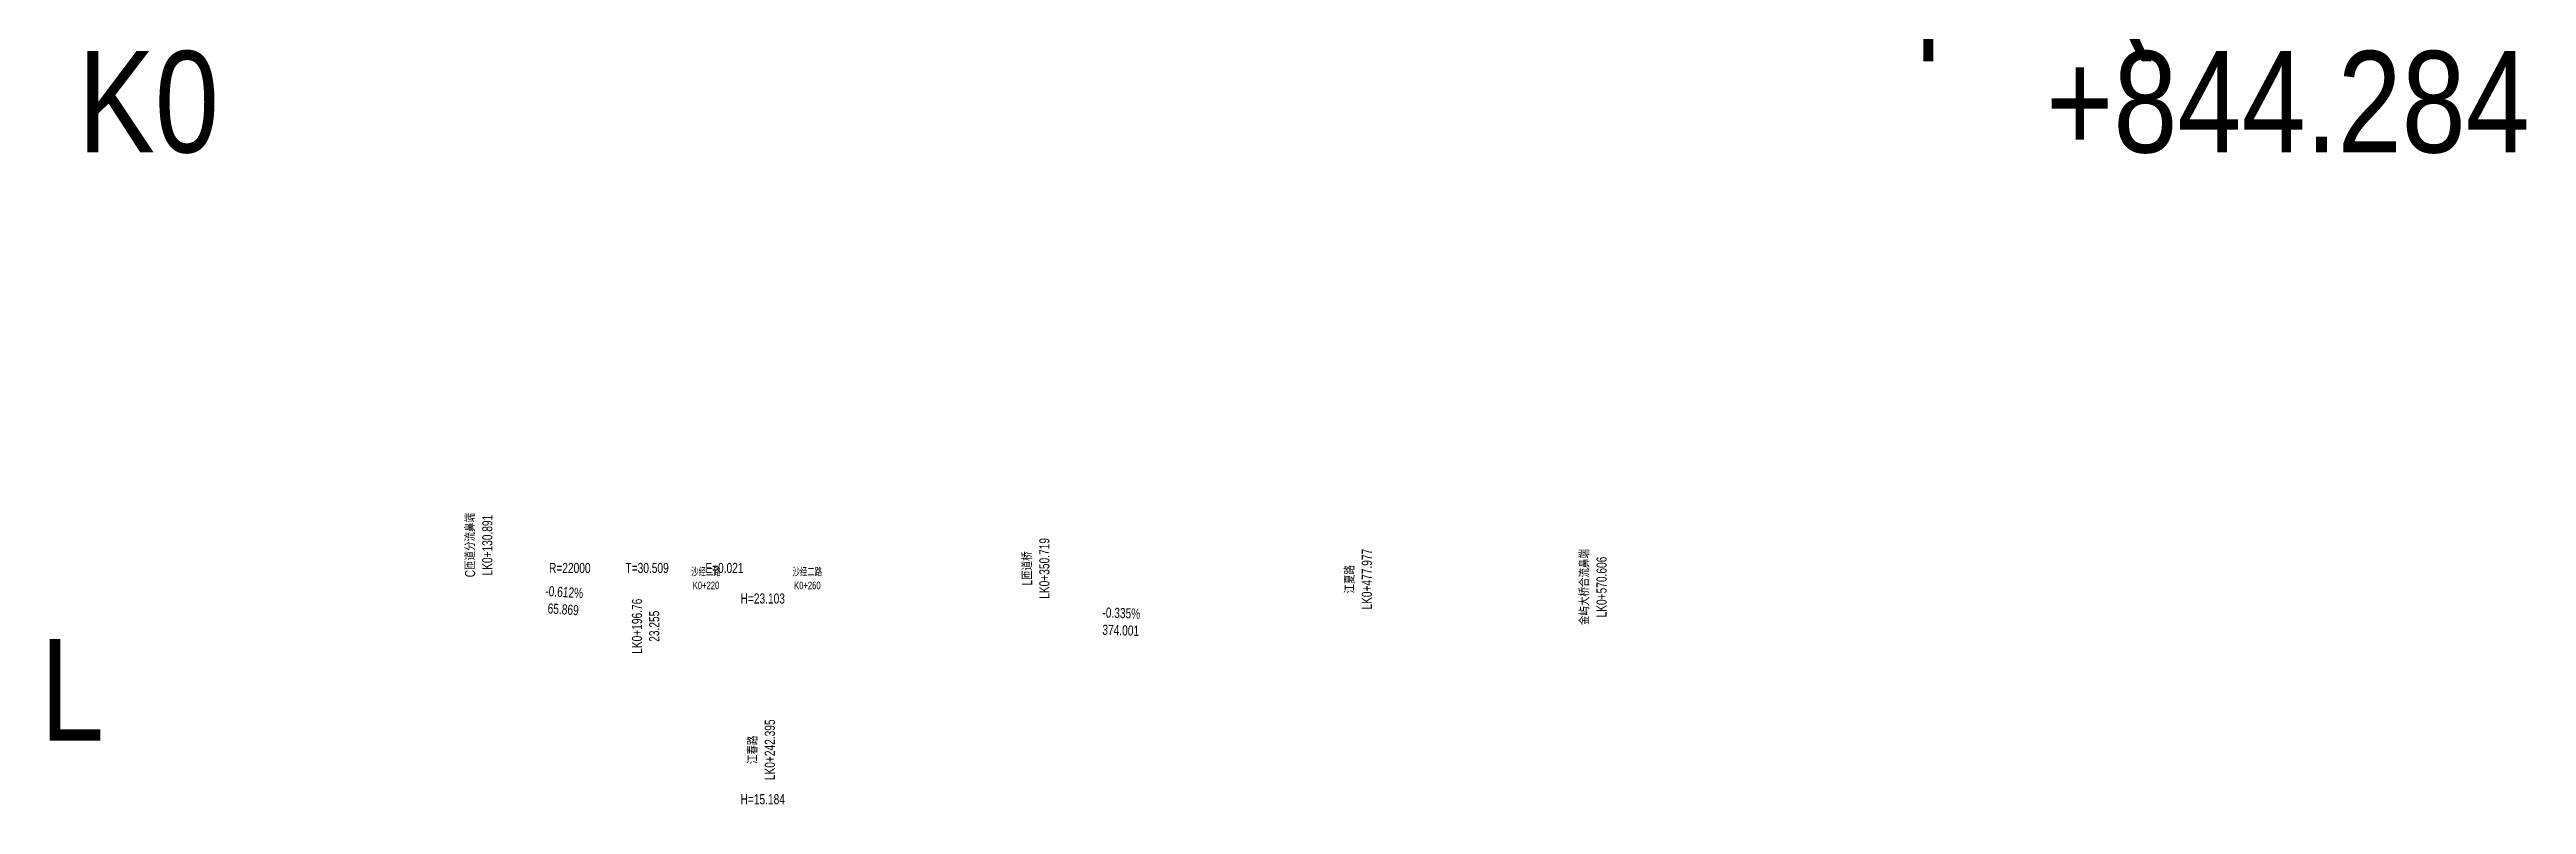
# Model space of a CAD drawing. Extents: x 0 to 558779, y 0 to 2762081.
# Drawn here: x 530777 to 531755, y 2745407 to 2745705 of the extents above; entities that cross this region are included whole.
import ezdxf
from ezdxf.enums import TextEntityAlignment as Align

# ---------------------------------------------------------------- set-up
doc = ezdxf.new("R2010")
doc.units = 0
doc.header["$LTSCALE"] = 20
doc.linetypes.add('HIDDEN', pattern=[0.375, 0.25, -0.125])
for name, color, linetype in [('BcSta', 7, 'Continuous'), ('CtrlPt', 7, 'Continuous'), ('ZdmBz-L', 3, 'Continuous'), ('ZdsjName', 7, 'Continuous')]:
    doc.layers.add(name, color=color, linetype=linetype)
doc.styles.get("Standard").update_dxf_attribs({"font": 'fsdb_e.shx', "width": 0.7, "bigfont": 'hzdx.shx'})

msp = doc.modelspace()

# ---------------------------------------------------------------- texts
at = {"layer": 'BcSta', "color": 8, "width": 0.85}
for s, p in [('K0', (530816.23, 2745652.347)), ('+844.284', (531660.514, 2745652.347))]:
    msp.add_text(s, height=40, dxfattribs=at).set_placement(p, align=Align.BOTTOM_CENTER)
at = {"layer": 'CtrlPt', "color": 3, "width": 0.75}
for s, p in [('K0+220', (531036.23, 2745495.047)), ('K0+260', (531076.23, 2745495.047))]:
    msp.add_text(s, height=3, dxfattribs=at).set_placement(p, align=Align.TOP_CENTER)
for p in [(531036.23, 2745496.247), (531076.23, 2745496.247)]:
    msp.add_text('沙经二路', height=3, dxfattribs=at).set_placement(p, align=Align.BOTTOM_CENTER)
at = {"layer": 'ZdmBz-L', "width": 0.75001}
for s, rotation, p in [('C匝道分流鼻端', 90, (530946.321, 2745509.433)), ('L匝道桥', 90, (531166.149, 2745500.247)), ('金屿大桥合流鼻端', 90, (531386.036, 2745492.886)), ('江夏路', 90, (531293.407, 2745495.987)), ('-0.612%', 356.497217, (530980.105, 2745487.716)), ('-0.335%', 358.082677, (531200.018, 2745479.441)), ('江春路', 90, (531057.825, 2745428.687))]:
    msp.add_text(s, height=4, rotation=rotation, dxfattribs=at).set_placement(p, align=Align.BOTTOM_CENTER)
for s, rotation, p in [('LK0+130.891', 90, (530947.921, 2745509.433)), ('LK0+350.719', 90, (531167.749, 2745500.247)), ('LK0+477.977', 90, (531295.007, 2745495.987)), ('LK0+570.606', 90, (531387.636, 2745492.886)), ('65.869', 356.497217, (530980.007, 2745486.119)), ('374.001', 358.082677, (531199.964, 2745477.841)), ('LK0+242.395', 90, (531059.425, 2745428.687))]:
    msp.add_text(s, height=4, rotation=rotation, dxfattribs=at).set_placement(p, align=Align.TOP_CENTER)
at = {"layer": 'ZdmBz-L', "linetype": 'HIDDEN', "width": 0.75001}
for s, p in [('R=22000', (530982.482, 2745500.427)), ('T=30.509', (531012.99, 2745500.427)), ('E=0.021', (531043.499, 2745500.427))]:
    msp.add_text(s, height=4, dxfattribs=at).set_placement(p, align=Align.MIDDLE_CENTER)
msp.add_text('LK0+196.76', height=4, rotation=90, dxfattribs=at).set_placement((531012.19, 2745477.427), align=Align.BOTTOM_CENTER)
at = {"layer": 'ZdmBz-L', "width": 0.75001}
for s, p in [('H=23.103', (531058.625, 2745488.373)), ('H=15.184', (531058.625, 2745409.187))]:
    msp.add_text(s, height=4, dxfattribs=at).set_placement(p, align=Align.MIDDLE_CENTER)
at = {"layer": 'ZdmBz-L', "linetype": 'HIDDEN', "width": 0.75001}
msp.add_text('23.255', height=4, rotation=90, dxfattribs=at).set_placement((531013.791, 2745477.427), align=Align.TOP_CENTER)
at = {"layer": 'ZdsjName', "color": 3, "width": 0.85}
msp.add_text('E:\\2021\\金屿大桥\\3 施工图（第一版）\\3版（08.26嗣雄沟通纵断后+桥梁意见+2000坐标）\\dpf-3(08.26嗣雄沟通纵断后+桥梁意见+2000坐标)\\L.Dpf', height=40, dxfattribs=at).set_placement((531238.372, 2745700.347), align=Align.BOTTOM_CENTER)
msp.add_text('L', height=40, dxfattribs=at).set_placement((530798.73, 2745452.347), align=Align.MIDDLE_RIGHT)

doc.saveas('drawing.dxf')
